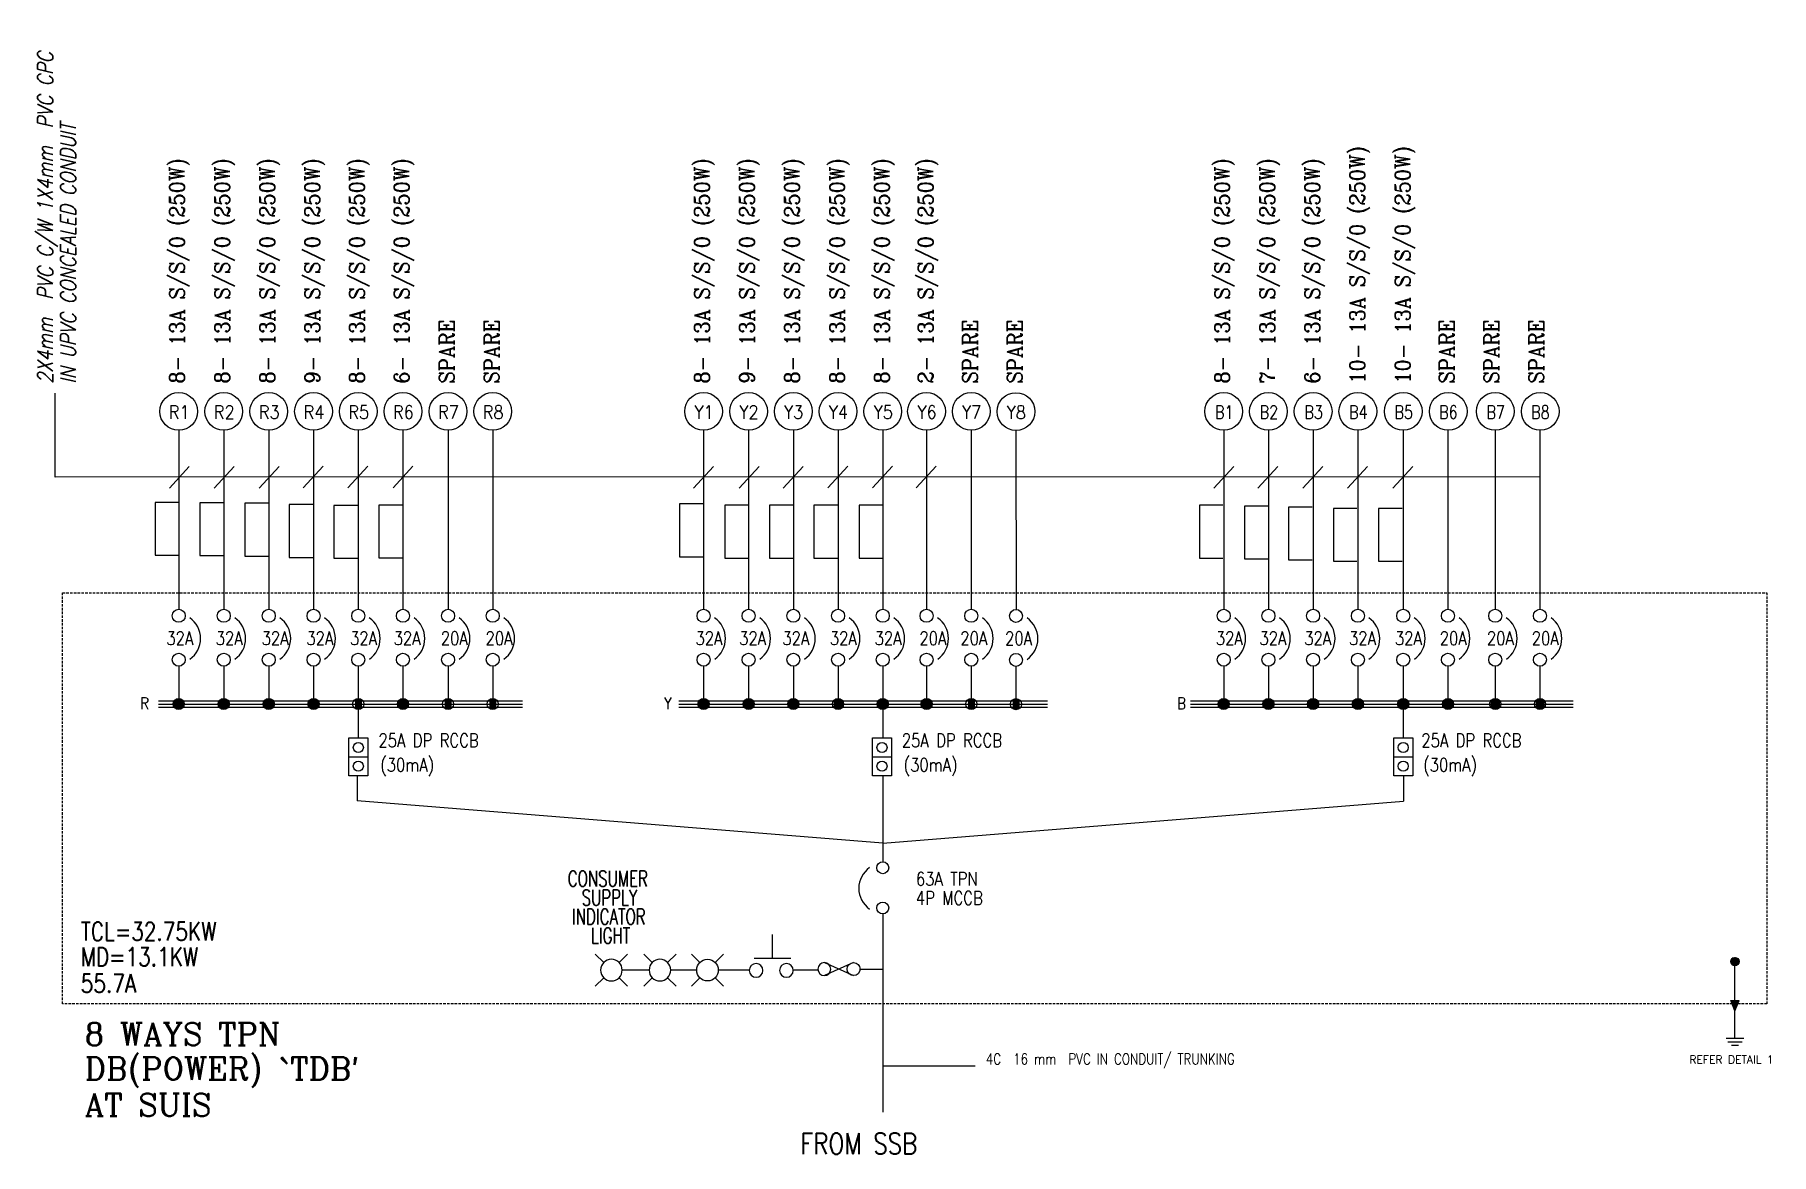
# Model space of a CAD drawing. Header units: millimetres. Extents: x 2495 to 339462, y 3032 to 362924.
# Drawn here: x 236428 to 288037, y 7268 to 40558 of the extents above; entities that cross this region are included whole.
import ezdxf
from ezdxf.enums import TextEntityAlignment as Align

# ---------------------------------------------------------------- set-up
doc = ezdxf.new("R2010")
doc.units = ezdxf.units.MM
doc.linetypes.add('HIDDEN', pattern=[0.375, 0.25, -0.125])
for name, color, linetype in [('$_KOD', 7, 'Continuous'), ('BANGUNAN', 4, 'Continuous'), ('LAMPU', 7, 'Continuous'), ('LYT', 7, 'Continuous')]:
    doc.layers.add(name, color=color, linetype=linetype)
doc.styles.add('ITALICC', font='ITALICC.SHX', dxfattribs={"width": 0.7})
doc.styles.add('ROMANC', font='ROMANC', dxfattribs={"width": 0.8, "height": 250})
doc.styles.add('ROMAND', font='ROMAND', dxfattribs={"width": 0.75, "height": 600})
doc.styles.add('ROMANS', font='ROMANS', dxfattribs={"width": 0.7})

msp = doc.modelspace()

# ---------------------------------------------------------------- texts
at = {"style": 'ROMANS', "width": 0.7}
for s, p in [('CONSUMER', (252270, 15231, 0)), ('SUPPLY', (252683, 14666, 0)), ('INDICATOR ', (252397, 14103, 0)), ('LIGHT', (252958, 13538, 0))]:
    msp.add_text(s, height=464.3, dxfattribs=at).set_placement(p)
at = {"color": 7, "style": 'ROMAND'}
msp.add_text('REFER DETAIL 1', height=234.74, dxfattribs=at).set_placement((285603, 9968, 0))
at = {"layer": 'BANGUNAN', "color": 255, "linetype": 'Continuous'}
for s, height, style, width, p in [('2X4mm  PVC C/W 1X4mm  PVC CPC', 450, 'ITALICC', 0.85, (236964, 30181, 0)), ('IN UPVC CONCEALED CONDUIT', 450, 'ITALICC', 0.85, (237646, 30181, 0)), ('10- 13A S/S/0 (250W)', 445.5, 'ROMANC', 0.95, (275957, 30181, 0)), ('10- 13A S/S/0 (250W)', 445.5, 'ROMANC', 0.95, (277306, 30181, 0)), ('8- 13A S/S/0 (250W)', 445.5, 'ROMANC', 0.95, (240884, 30181, 0)), ('8- 13A S/S/0 (250W)', 445.5, 'ROMANC', 0.95, (242223, 30181, 0)), ('8- 13A S/S/0 (250W)', 445.5, 'ROMANC', 0.95, (243562, 30181, 0)), ('9- 13A S/S/0 (250W)', 445.5, 'ROMANC', 0.95, (244901, 30181, 0)), ('8- 13A S/S/0 (250W)', 445.5, 'ROMANC', 0.95, (246230, 30181, 0)), ('6- 13A S/S/0 (250W)', 445.5, 'ROMANC', 0.95, (247559, 30181, 0)), ('8- 13A S/S/0 (250W)', 445.5, 'ROMANC', 0.95, (256483, 30181, 0)), ('9- 13A S/S/0 (250W)', 445.5, 'ROMANC', 0.95, (257822, 30181, 0)), ('8- 13A S/S/0 (250W)', 445.5, 'ROMANC', 0.95, (259161, 30181, 0)), ('8- 13A S/S/0 (250W)', 445.5, 'ROMANC', 0.95, (260499, 30181, 0)), ('8- 13A S/S/0 (250W)', 445.5, 'ROMANC', 0.95, (261828, 30181, 0)), ('2- 13A S/S/0 (250W)', 445.5, 'ROMANC', 0.95, (263129, 30181, 0)), ('8- 13A S/S/0 (250W)', 445.5, 'ROMANC', 0.95, (271941, 30181, 0)), ('7- 13A S/S/0 (250W)', 445.5, 'ROMANC', 0.95, (273280, 30181, 0)), ('6- 13A S/S/0 (250W)', 445.5, 'ROMANC', 0.95, (274619, 30181, 0)), ('SPARE', 445.5, 'ROMANC', 0.95, (248898, 30181, 0)), ('SPARE', 445.5, 'ROMANC', 0.95, (250227, 30181, 0)), ('SPARE', 445.5, 'ROMANC', 0.95, (264448, 30181, 0)), ('SPARE', 445.5, 'ROMANC', 0.95, (265778, 30181, 0)), ('SPARE', 445.5, 'ROMANC', 0.95, (278616, 30181, 0)), ('SPARE', 445.5, 'ROMANC', 0.95, (279945, 30181, 0)), ('SPARE', 445.5, 'ROMANC', 0.95, (281274, 30181, 0))]:
    msp.add_text(s, height=height, rotation=90, dxfattribs=dict(at, style=style, width=width)).set_placement(p)
at = {"layer": 'BANGUNAN', "color": 255, "linetype": 'Continuous', "style": 'ROMANS'}
for s, width, p in [('R1', 0.9, (240721, 29141, 0)), ('R2', 0.9, (242060, 29141, 0)), ('R3', 0.9, (243399, 29141, 0)), ('R4', 0.9, (244728, 29141, 0)), ('R5', 0.9, (246057, 29141, 0)), ('R6', 0.9, (247386, 29141, 0)), ('R7', 0.9, (248725, 29141, 0)), ('R8', 0.9, (250054, 29141, 0)), ('Y1', 0.9, (256320, 29141, 0)), ('Y2', 0.9, (257654, 29141, 0)), ('Y3', 0.9, (258983, 29141, 0)), ('Y4', 0.9, (260312, 29141, 0)), ('Y5', 0.9, (261646, 29141, 0)), ('Y6', 0.9, (262947, 29141, 0)), ('Y7', 0.9, (264271, 29141, 0)), ('Y8', 0.9, (265600, 29136, 0)), ('B1', 0.8, (271778, 29141, 0)), ('B2', 0.8, (273107, 29141, 0)), ('B3', 0.8, (274436, 29141, 0)), ('B4', 0.8, (275765, 29141, 0)), ('B5', 0.8, (277114, 29141, 0)), ('B6', 0.8, (278443, 29141, 0)), ('B7', 0.8, (279848, 29141, 0)), ('B8', 0.8, (281177, 29141, 0))]:
    msp.add_text(s, height=390.9, dxfattribs=dict(at, width=width)).set_placement(p, align=Align.CENTER)
at = {"layer": 'BANGUNAN', "color": 255, "linetype": 'Continuous', "width": 0.8}
for s, height, style, p in [('32A', 402.1, 'ROMANS', (240340, 22412, 0)), ('32A', 402.1, 'ROMANS', (241807, 22412, 0)), ('32A', 402.1, 'ROMANS', (243172, 22412, 0)), ('32A', 402.1, 'ROMANS', (244502, 22412, 0)), ('32A', 402.1, 'ROMANS', (245799, 22412, 0)), ('32A', 402.1, 'ROMANS', (247095, 22412, 0)), ('20A', 402.1, 'ROMANS', (248498, 22412, 0)), ('20A', 402.1, 'ROMANS', (249828, 22412, 0)), ('32A', 402.1, 'ROMANS', (256067, 22412, 0)), ('32A', 402.1, 'ROMANS', (257364, 22412, 0)), ('32A', 402.1, 'ROMANS', (258648, 22412, 0)), ('32A', 402.1, 'ROMANS', (260059, 22412, 0)), ('32A', 402.1, 'ROMANS', (261389, 22412, 0)), ('20A', 402.1, 'ROMANS', (262720, 22412, 0)), ('20A', 402.1, 'ROMANS', (263936, 22412, 0)), ('20A', 402.1, 'ROMANS', (265265, 22408, 0)), ('32A', 402.1, 'ROMANS', (271531, 22412, 0)), ('32A', 402.1, 'ROMANS', (272827, 22412, 0)), ('32A', 402.1, 'ROMANS', (274158, 22412, 0)), ('32A', 402.1, 'ROMANS', (275488, 22412, 0)), ('32A', 402.1, 'ROMANS', (276853, 22412, 0)), ('20A', 402.1, 'ROMANS', (278184, 22412, 0)), ('20A', 402.1, 'ROMANS', (279587, 22412, 0)), ('20A', 402.1, 'ROMANS', (280918, 22412, 0)), ('R', 355, 'ROMAND', (239566, 20500, 0)), ('Y', 355, 'ROMAND', (255134, 20500, 0)), ('B', 355, 'ROMAND', (270380, 20500, 0)), ('25A DP RCCB', 402.1, 'ROMANS', (246643, 19373, 0)), ('25A DP RCCB', 402.1, 'ROMANS', (262198, 19373, 0)), ('25A DP RCCB', 402.1, 'ROMANS', (277637, 19373, 0)), ('(30mA)', 402.1, 'ROMANS', (246697, 18646, 0)), ('(30mA)', 402.1, 'ROMANS', (262253, 18646, 0)), ('(30mA)', 402.1, 'ROMANS', (277692, 18646, 0)), ('63A TPN', 402.1, 'ROMANS', (262617, 15257, 0)), ('4P MCCB', 402.1, 'ROMANS', (262617, 14687, 0)), ('TCL=32.75KW', 546.75, 'ROMANS', (237796, 13620, 0)), ('MD=13.1KW', 546.8, 'ROMANS', (237796, 12866, 0)), ('55.7A', 546.8, 'ROMANS', (237796, 12076, 0)), ('FROM SSB', 625.5, 'ROMANS', (259181, 7268, 0))]:
    msp.add_text(s, height=height, dxfattribs=dict(at, style=style)).set_placement(p)
at = {"layer": 'BANGUNAN', "color": 255, "linetype": 'Continuous', "style": 'ROMANC'}
for s, p in [('8 WAYS TPN ', (237914, 10506, 0)), ("DB(POWER) `TDB'", (237914, 9478, 0)), ('AT SUIS', (237914, 8399, 0))]:
    msp.add_text(s, height=675, dxfattribs=at).set_placement(p)
at = {"layer": 'LYT', "color": 7, "linetype": 'Continuous', "style": 'ROMAND', "width": 0.8}
msp.add_text('4C  16 mm  PVC IN CONDUIT/ TRUNKING', height=324, dxfattribs=at).set_placement((264694, 9941, 0))

# ---------------------------------------------------------------- blocks, each defined once
blk = doc.blocks.new('RING')
for p, q in [((240707, 26652, 0), (240006, 26652, 0)), ((240006, 26652, 0), (240006, 25084, 0)), ((240006, 25084, 0), (240707, 25084, 0))]:
    blk.add_line(p, q)

# ---------------------------------------------------------------- linework, layer by layer
at = {"layer": '$_KOD', "color": 3, "linetype": 'Continuous'}
for p, q in [((237035, 27405, 0), (237035, 29896, 0)), ((281162, 27409, 0), (237035, 27405, 0)), ((241023, 27720, 0), (240430, 27077, 0)), ((242358, 27720, 0), (241764, 27077, 0)), ((243692, 27720, 0), (243099, 27077, 0)), ((245001, 27728, 0), (244408, 27086, 0)), ((246330, 27728, 0), (245737, 27086, 0)), ((247669, 27728, 0), (247076, 27086, 0)), ((256597, 27720, 0), (256004, 27077, 0)), ((257956, 27720, 0), (257363, 27077, 0)), ((259266, 27720, 0), (258673, 27077, 0)), ((260590, 27724, 0), (259997, 27082, 0)), ((261919, 27724, 0), (261326, 27082, 0)), ((263220, 27724, 0), (262627, 27082, 0)), ((272065, 27720, 0), (271472, 27077, 0)), ((273375, 27720, 0), (272782, 27077, 0)), ((274709, 27720, 0), (274116, 27077, 0)), ((276039, 27721, 0), (275445, 27078, 0)), ((277387, 27720, 0), (276794, 27078, 0))]:
    msp.add_line(p, q, dxfattribs=at)
at = {"color": 0}
for p, q in [((240557, 20727, 0), (240557, 20585, 0)), ((240591, 20774, 0), (240591, 20538, 0)), ((240625, 20800, 0), (240625, 20513, 0)), ((240658, 20814, 0), (240658, 20498, 0)), ((240692, 20821, 0), (240692, 20491, 0)), ((240725, 20821, 0), (240725, 20491, 0)), ((240759, 20813, 0), (240759, 20499, 0)), ((240792, 20798, 0), (240792, 20514, 0)), ((240826, 20772, 0), (240826, 20540, 0)), ((240859, 20722, 0), (240859, 20590, 0)), ((241896, 20727, 0), (241896, 20585, 0)), ((241930, 20774, 0), (241930, 20538, 0)), ((241963, 20800, 0), (241963, 20513, 0)), ((241997, 20814, 0), (241997, 20498, 0)), ((242030, 20821, 0), (242030, 20491, 0)), ((242064, 20821, 0), (242064, 20491, 0)), ((242097, 20813, 0), (242097, 20499, 0)), ((242131, 20798, 0), (242131, 20514, 0)), ((242164, 20772, 0), (242164, 20540, 0)), ((242198, 20722, 0), (242198, 20590, 0)), ((243235, 20727, 0), (243235, 20585, 0)), ((243268, 20774, 0), (243268, 20538, 0)), ((243302, 20800, 0), (243302, 20513, 0)), ((243335, 20814, 0), (243335, 20498, 0)), ((243369, 20821, 0), (243369, 20491, 0)), ((243403, 20821, 0), (243403, 20491, 0)), ((243436, 20813, 0), (243436, 20499, 0)), ((243470, 20798, 0), (243470, 20514, 0)), ((243503, 20772, 0), (243503, 20540, 0)), ((243537, 20722, 0), (243537, 20590, 0)), ((244564, 20727, 0), (244564, 20585, 0)), ((244598, 20774, 0), (244598, 20538, 0)), ((244631, 20800, 0), (244631, 20513, 0)), ((244665, 20814, 0), (244665, 20498, 0)), ((244698, 20821, 0), (244698, 20491, 0)), ((244732, 20821, 0), (244732, 20491, 0)), ((244765, 20813, 0), (244765, 20499, 0)), ((244799, 20798, 0), (244799, 20514, 0)), ((244832, 20772, 0), (244832, 20540, 0)), ((244866, 20722, 0), (244866, 20590, 0)), ((245960, 20800, 0), (245960, 20513, 0)), ((245994, 20814, 0), (245994, 20498, 0)), ((246027, 20821, 0), (246027, 20491, 0)), ((246061, 20821, 0), (246061, 20491, 0)), ((246094, 20813, 0), (246094, 20499, 0)), ((246128, 20798, 0), (246128, 20514, 0)), ((247222, 20727, 0), (247222, 20585, 0)), ((247256, 20774, 0), (247256, 20538, 0)), ((247289, 20800, 0), (247289, 20513, 0)), ((247323, 20814, 0), (247323, 20498, 0)), ((247356, 20821, 0), (247356, 20491, 0)), ((247390, 20821, 0), (247390, 20491, 0)), ((247423, 20813, 0), (247423, 20499, 0)), ((247457, 20798, 0), (247457, 20514, 0)), ((247491, 20772, 0), (247491, 20540, 0)), ((247524, 20722, 0), (247524, 20590, 0)), ((248628, 20800, 0), (248628, 20513, 0)), ((248662, 20814, 0), (248662, 20498, 0)), ((248695, 20821, 0), (248695, 20491, 0)), ((248729, 20821, 0), (248729, 20491, 0)), ((248762, 20813, 0), (248762, 20499, 0)), ((248796, 20798, 0), (248796, 20514, 0)), ((249957, 20800, 0), (249957, 20513, 0)), ((249991, 20814, 0), (249991, 20498, 0)), ((250024, 20821, 0), (250024, 20491, 0)), ((250058, 20821, 0), (250058, 20491, 0)), ((250091, 20813, 0), (250091, 20499, 0)), ((250125, 20798, 0), (250125, 20514, 0)), ((256156, 20727, 0), (256156, 20585, 0)), ((256190, 20774, 0), (256190, 20538, 0)), ((256223, 20800, 0), (256223, 20513, 0)), ((256257, 20814, 0), (256257, 20498, 0)), ((256290, 20821, 0), (256290, 20491, 0)), ((256324, 20821, 0), (256324, 20491, 0)), ((256357, 20813, 0), (256357, 20499, 0)), ((256391, 20798, 0), (256391, 20514, 0)), ((256424, 20772, 0), (256424, 20540, 0)), ((256458, 20722, 0), (256458, 20590, 0)), ((257495, 20727, 0), (257495, 20585, 0)), ((257528, 20774, 0), (257528, 20538, 0)), ((257562, 20800, 0), (257562, 20513, 0)), ((257595, 20814, 0), (257595, 20498, 0)), ((257629, 20821, 0), (257629, 20491, 0)), ((257662, 20821, 0), (257662, 20491, 0)), ((257696, 20813, 0), (257696, 20499, 0)), ((257729, 20798, 0), (257729, 20514, 0)), ((257763, 20772, 0), (257763, 20540, 0)), ((257797, 20722, 0), (257797, 20590, 0)), ((258824, 20727, 0), (258824, 20585, 0)), ((258857, 20774, 0), (258857, 20538, 0)), ((258891, 20800, 0), (258891, 20513, 0)), ((258925, 20814, 0), (258925, 20498, 0)), ((258958, 20821, 0), (258958, 20491, 0)), ((258992, 20821, 0), (258992, 20491, 0)), ((259025, 20813, 0), (259025, 20499, 0)), ((259059, 20798, 0), (259059, 20514, 0)), ((259090, 20767, 0), (259090, 20536, 0)), ((259123, 20717, 0), (259123, 20586, 0)), ((260191, 20727, 0), (260191, 20585, 0)), ((260224, 20774, 0), (260224, 20538, 0)), ((260254, 20814, 0), (260254, 20498, 0)), ((260258, 20800, 0), (260258, 20513, 0)), ((260287, 20821, 0), (260287, 20491, 0)), ((260321, 20821, 0), (260321, 20491, 0)), ((260354, 20813, 0), (260354, 20499, 0)), ((260388, 20798, 0), (260388, 20514, 0)), ((260421, 20772, 0), (260421, 20540, 0)), ((260455, 20722, 0), (260455, 20590, 0)), ((261482, 20727, 0), (261482, 20585, 0)), ((261482, 20727, 0), (261482, 20585, 0)), ((261516, 20774, 0), (261516, 20538, 0)), ((261516, 20774, 0), (261516, 20538, 0)), ((261549, 20800, 0), (261549, 20513, 0)), ((261549, 20800, 0), (261549, 20513, 0)), ((261583, 20814, 0), (261583, 20498, 0)), ((261583, 20814, 0), (261583, 20498, 0)), ((261616, 20821, 0), (261616, 20491, 0)), ((261616, 20821, 0), (261616, 20491, 0)), ((261650, 20821, 0), (261650, 20491, 0)), ((261650, 20821, 0), (261650, 20491, 0)), ((261683, 20813, 0), (261683, 20499, 0)), ((261683, 20813, 0), (261683, 20499, 0)), ((261717, 20798, 0), (261717, 20514, 0)), ((261717, 20798, 0), (261717, 20514, 0)), ((261750, 20772, 0), (261750, 20540, 0)), ((261750, 20772, 0), (261750, 20540, 0)), ((261784, 20722, 0), (261784, 20590, 0)), ((261784, 20722, 0), (261784, 20590, 0)), ((262783, 20727, 0), (262783, 20585, 0)), ((262816, 20774, 0), (262816, 20538, 0)), ((262850, 20800, 0), (262850, 20513, 0)), ((262883, 20814, 0), (262883, 20498, 0)), ((262917, 20821, 0), (262917, 20491, 0)), ((262950, 20821, 0), (262950, 20491, 0)), ((262984, 20813, 0), (262984, 20499, 0)), ((263017, 20798, 0), (263017, 20514, 0)), ((263051, 20772, 0), (263051, 20540, 0)), ((263084, 20722, 0), (263084, 20590, 0)), ((264179, 20800, 0), (264179, 20513, 0)), ((264212, 20814, 0), (264212, 20498, 0)), ((264246, 20821, 0), (264246, 20491, 0)), ((264279, 20821, 0), (264279, 20491, 0)), ((264313, 20813, 0), (264313, 20499, 0)), ((264347, 20798, 0), (264347, 20514, 0)), ((265508, 20795, 0), (265508, 20508, 0)), ((265542, 20810, 0), (265542, 20493, 0)), ((265575, 20816, 0), (265575, 20487, 0)), ((265609, 20816, 0), (265609, 20487, 0)), ((265642, 20809, 0), (265642, 20494, 0)), ((265676, 20794, 0), (265676, 20509, 0)), ((271614, 20727, 0), (271614, 20585, 0)), ((271648, 20774, 0), (271648, 20538, 0)), ((271681, 20800, 0), (271681, 20513, 0)), ((271715, 20814, 0), (271715, 20498, 0)), ((271748, 20821, 0), (271748, 20491, 0)), ((271782, 20821, 0), (271782, 20491, 0)), ((271815, 20813, 0), (271815, 20499, 0)), ((271849, 20798, 0), (271849, 20514, 0)), ((271882, 20772, 0), (271882, 20540, 0)), ((271916, 20722, 0), (271916, 20590, 0)), ((272943, 20727, 0), (272943, 20585, 0)), ((272977, 20774, 0), (272977, 20538, 0)), ((273010, 20800, 0), (273010, 20513, 0)), ((273044, 20814, 0), (273044, 20498, 0)), ((273077, 20821, 0), (273077, 20491, 0)), ((273111, 20821, 0), (273111, 20491, 0)), ((273144, 20813, 0), (273144, 20499, 0)), ((273178, 20798, 0), (273178, 20514, 0)), ((273211, 20772, 0), (273211, 20540, 0)), ((273245, 20722, 0), (273245, 20590, 0)), ((274272, 20727, 0), (274272, 20585, 0)), ((274306, 20774, 0), (274306, 20538, 0)), ((274339, 20800, 0), (274339, 20513, 0)), ((274373, 20814, 0), (274373, 20498, 0)), ((274406, 20821, 0), (274406, 20491, 0)), ((274440, 20821, 0), (274440, 20491, 0)), ((274473, 20813, 0), (274473, 20499, 0)), ((274507, 20798, 0), (274507, 20514, 0)), ((274541, 20772, 0), (274541, 20540, 0)), ((274574, 20722, 0), (274574, 20590, 0)), ((275601, 20727, 0), (275601, 20585, 0)), ((275635, 20774, 0), (275635, 20538, 0)), ((275669, 20800, 0), (275669, 20513, 0)), ((275702, 20814, 0), (275702, 20498, 0)), ((275736, 20821, 0), (275736, 20491, 0)), ((275769, 20821, 0), (275769, 20491, 0)), ((275803, 20813, 0), (275803, 20499, 0)), ((275836, 20798, 0), (275836, 20514, 0)), ((275870, 20772, 0), (275870, 20540, 0)), ((275903, 20722, 0), (275903, 20590, 0)), ((276950, 20727, 0), (276950, 20585, 0)), ((276951, 20727, 0), (276951, 20585, 0)), ((276983, 20774, 0), (276983, 20538, 0)), ((276985, 20774, 0), (276985, 20538, 0)), ((277017, 20800, 0), (277017, 20513, 0)), ((277018, 20800, 0), (277018, 20513, 0)), ((277050, 20814, 0), (277050, 20498, 0)), ((277052, 20814, 0), (277052, 20498, 0)), ((277084, 20821, 0), (277084, 20491, 0)), ((277085, 20821, 0), (277085, 20491, 0)), ((277117, 20821, 0), (277117, 20491, 0)), ((277119, 20821, 0), (277119, 20491, 0)), ((277151, 20813, 0), (277151, 20499, 0)), ((277152, 20813, 0), (277152, 20499, 0)), ((277184, 20798, 0), (277184, 20514, 0)), ((277186, 20798, 0), (277186, 20514, 0)), ((277218, 20772, 0), (277218, 20540, 0)), ((277219, 20772, 0), (277219, 20540, 0)), ((277251, 20722, 0), (277251, 20590, 0)), ((277253, 20722, 0), (277253, 20590, 0)), ((278279, 20727, 0), (278279, 20585, 0)), ((278312, 20774, 0), (278312, 20538, 0)), ((278346, 20800, 0), (278346, 20513, 0)), ((278379, 20814, 0), (278379, 20498, 0)), ((278413, 20821, 0), (278413, 20491, 0)), ((278447, 20821, 0), (278447, 20491, 0)), ((278480, 20813, 0), (278480, 20499, 0)), ((278514, 20798, 0), (278514, 20514, 0)), ((278547, 20772, 0), (278547, 20540, 0)), ((278581, 20722, 0), (278581, 20590, 0)), ((279717, 20774, 0), (279717, 20538, 0)), ((279751, 20800, 0), (279751, 20513, 0)), ((279784, 20814, 0), (279784, 20498, 0)), ((279818, 20821, 0), (279818, 20491, 0)), ((279851, 20821, 0), (279851, 20491, 0)), ((279885, 20813, 0), (279885, 20499, 0)), ((279918, 20798, 0), (279918, 20514, 0)), ((279952, 20772, 0), (279952, 20540, 0)), ((281046, 20774, 0), (281046, 20538, 0)), ((281080, 20800, 0), (281080, 20513, 0)), ((281113, 20814, 0), (281113, 20498, 0)), ((281147, 20821, 0), (281147, 20491, 0)), ((281181, 20821, 0), (281181, 20491, 0)), ((281214, 20813, 0), (281214, 20499, 0)), ((281248, 20798, 0), (281248, 20514, 0)), ((281281, 20772, 0), (281281, 20540, 0))]:
    msp.add_line(p, q, dxfattribs=at)
at = {"linetype": 'Continuous'}
for p, q in [((258359, 13080, 0), (258359, 13804, 0)), ((258903, 13091, 0), (257812, 13091, 0)), ((259704, 12744, 0), (258949, 12744, 0))]:
    msp.add_line(p, q, dxfattribs=at)
for p, q in [((253089, 13222, 0), (253340, 12971, 0)), ((254045, 13222, 0), (253794, 12971, 0)), ((254530, 13222, 0), (254782, 12971, 0)), ((255487, 13222, 0), (255235, 12971, 0)), ((255945, 13222, 0), (256197, 12971, 0)), ((256902, 13222, 0), (256650, 12971, 0)), ((260765, 12967, 0), (259895, 12580, 0)), ((259895, 12967, 0), (260765, 12580, 0)), ((253340, 12517, 0), (253089, 12266, 0)), ((253794, 12517, 0), (254045, 12266, 0)), ((254688, 12744, 0), (253888, 12744, 0)), ((254782, 12517, 0), (254530, 12266, 0)), ((255235, 12517, 0), (255487, 12266, 0)), ((256103, 12744, 0), (255329, 12744, 0)), ((256197, 12517, 0), (255945, 12266, 0)), ((256650, 12517, 0), (256902, 12266, 0)), ((257662, 12744, 0), (256744, 12744, 0)), ((260936, 12774, 0), (261632, 12774, 0))]:
    msp.add_line(p, q)
for centre, major_axis, start_param, end_param in [((253567, 12744, 0), (-321, 0), 3.142456, 9.425641), ((255009, 12744, 0), (-321, 0), 3.142456, 9.425641), ((256423, 12744, 0), (-321, 0), 3.142257450994299, 9.425442758173885), ((257866, 12736, 0), (204, 0), -0.000944, 6.282241), ((258767, 12736, 0), (204, 0), -0.000944, 6.282241), ((259895, 12774, 0), (193, 0), -0.001295, 6.28189), ((260765, 12774, 0), (193, 0), -0.002365596403363535, 6.280819710776223)]:
    msp.add_ellipse(centre, major_axis=major_axis, ratio=1, start_param=start_param, end_param=end_param)
at = {"layer": 'BANGUNAN', "color": 255, "linetype": 'Continuous'}
for p, q in [((240707, 28797, 0), (240707, 23473, 0)), ((242046, 28797, 0), (242046, 23473, 0)), ((243384, 28797, 0), (243384, 23473, 0)), ((244714, 28797, 0), (244714, 23473, 0)), ((246043, 28797, 0), (246043, 23473, 0)), ((247372, 28797, 0), (247372, 23473, 0)), ((248711, 28797, 0), (248711, 23473, 0)), ((250040, 28797, 0), (250040, 23473, 0)), ((256306, 28797, 0), (256306, 23473, 0)), ((257644, 28797, 0), (257644, 23473, 0)), ((258974, 28797, 0), (258974, 23473, 0)), ((260303, 28797, 0), (260303, 23473, 0)), ((261632, 28797, 0), (261632, 23473, 0)), ((262932, 28797, 0), (262932, 23473, 0)), ((264261, 28797, 0), (264263, 23473, 0)), ((265591, 28792, 0), (265593, 23468, 0)), ((271764, 28797, 0), (271764, 23473, 0)), ((273093, 28797, 0), (273093, 23473, 0)), ((274422, 28797, 0), (274422, 23473, 0)), ((275751, 28797, 0), (275751, 23473, 0)), ((277099, 28797, 0), (277099, 23473, 0)), ((278428, 28797, 0), (278428, 23473, 0)), ((279833, 28797, 0), (279833, 23473, 0)), ((281162, 28797, 0), (281162, 23473, 0)), ((240707, 21780, 0), (240707, 20656, 0)), ((242046, 21780, 0), (242046, 20656, 0)), ((243385, 21780, 0), (243385, 20656, 0)), ((244714, 21780, 0), (244714, 20656, 0)), ((246043, 21780, 0), (246043, 20656, 0)), ((247372, 21780, 0), (247372, 20656, 0)), ((248711, 21780, 0), (248711, 20656, 0)), ((250040, 21780, 0), (250040, 20656, 0)), ((256306, 21780, 0), (256306, 20656, 0)), ((257645, 21780, 0), (257645, 20656, 0)), ((258974, 21780, 0), (258974, 20656, 0)), ((260303, 21780, 0), (260303, 20656, 0)), ((261632, 21780, 0), (261632, 20656, 0)), ((262933, 21780, 0), (262933, 20656, 0)), ((264262, 21780, 0), (264262, 20656, 0)), ((265591, 21775, 0), (265591, 20652, 0)), ((271764, 21780, 0), (271764, 20656, 0)), ((273093, 21780, 0), (273093, 20656, 0)), ((274422, 21780, 0), (274422, 20656, 0)), ((275751, 21780, 0), (275751, 20656, 0)), ((277100, 21780, 0), (277100, 20656, 0)), ((278429, 21780, 0), (278429, 20656, 0)), ((279834, 21780, 0), (279834, 20656, 0)), ((281163, 21780, 0), (281163, 20656, 0)), ((240110, 20750, 0), (250928, 20750, 0)), ((240110, 20656, 0), (250928, 20656, 0)), ((255574, 20750, 0), (266523, 20750, 0)), ((255574, 20656, 0), (266523, 20656, 0)), ((270778, 20750, 0), (282145, 20750, 0)), ((270778, 20656, 0), (282145, 20656, 0)), ((240110, 20562, 0), (250928, 20562, 0)), ((255574, 20562, 0), (266523, 20562, 0)), ((270778, 20562, 0), (282145, 20562, 0)), ((286957, 11531, 0), (286833, 11836, 0)), ((286957, 11531, 0), (287081, 11836, 0))]:
    msp.add_line(p, q, dxfattribs=at)
at = {"layer": 'BANGUNAN', "color": 255}
for p, q in [((246042, 20656, 0), (246042, 19648, 0)), ((261632, 20656, 0), (261632, 19648, 0)), ((277101, 20656, 0), (277101, 19648, 0)), ((245762, 18522, 0), (245762, 19648, 0)), ((245762, 19648, 0), (246325, 19648, 0)), ((246325, 19648, 0), (246325, 18522, 0)), ((261326, 19648, 0), (261889, 19648, 0)), ((261326, 18522, 0), (261326, 19648, 0)), ((261889, 19648, 0), (261889, 18522, 0)), ((276818, 19648, 0), (277381, 19648, 0)), ((276818, 18522, 0), (276818, 19648, 0)), ((277381, 19648, 0), (277381, 18522, 0)), ((245762, 19085, 0), (246325, 19085, 0)), ((261326, 19085, 0), (261889, 19085, 0)), ((276818, 19085, 0), (277381, 19085, 0)), ((246325, 18522, 0), (245762, 18522, 0)), ((246013, 18522, 0), (246013, 17778, 0)), ((261889, 18522, 0), (261326, 18522, 0)), ((261632, 18522, 0), (261632, 15963, 0)), ((277381, 18522, 0), (276818, 18522, 0)), ((277107, 18513, 0), (277107, 17763, 0)), ((261632, 16516, 0), (246013, 17778, 0)), ((261632, 16516, 0), (277107, 17763, 0)), ((261632, 14417, 0), (261632, 8524, 0)), ((286834, 12996, 0), (286961, 13122, 0)), ((286835, 13015, 0), (286941, 13121, 0)), ((286836, 12979, 0), (286978, 13120, 0)), ((286840, 12964, 0), (286993, 13117, 0)), ((286841, 13040, 0), (286917, 13115, 0)), ((286845, 12950, 0), (287006, 13112, 0)), ((286851, 12938, 0), (287019, 13105, 0)), ((286858, 12926, 0), (287030, 13098, 0)), ((286867, 12916, 0), (287040, 13090, 0)), ((286876, 12907, 0), (287049, 13080, 0)), ((286886, 12899, 0), (287058, 13070, 0)), ((286898, 12891, 0), (287065, 13058, 0)), ((286910, 12885, 0), (287071, 13046, 0)), ((286924, 12881, 0), (287076, 13032, 0)), ((286939, 12877, 0), (287079, 13017, 0)), ((286957, 10719, 0), (286957, 12999, 0)), ((286957, 12876, 0), (287080, 12999, 0)), ((286977, 12878, 0), (287078, 12979, 0)), ((287003, 12885, 0), (287071, 12953, 0)), ((286833, 11836, 0), (287081, 11836, 0)), ((286837, 11826, 0), (286847, 11836, 0)), ((286843, 11813, 0), (286866, 11836, 0)), ((286848, 11800, 0), (286884, 11836, 0)), ((286854, 11787, 0), (286903, 11836, 0)), ((286859, 11773, 0), (286921, 11836, 0)), ((286864, 11760, 0), (286940, 11836, 0)), ((286870, 11747, 0), (286959, 11836, 0)), ((286875, 11734, 0), (286977, 11836, 0)), ((286880, 11720, 0), (286996, 11836, 0)), ((286886, 11707, 0), (287014, 11836, 0)), ((286891, 11694, 0), (287033, 11836, 0)), ((286897, 11681, 0), (287052, 11836, 0)), ((286902, 11667, 0), (287070, 11836, 0)), ((286907, 11654, 0), (287075, 11822, 0)), ((286913, 11641, 0), (287063, 11791, 0)), ((286918, 11628, 0), (287050, 11760, 0)), ((286923, 11615, 0), (287037, 11728, 0)), ((286929, 11601, 0), (287024, 11697, 0)), ((286934, 11588, 0), (287012, 11666, 0)), ((286940, 11575, 0), (286999, 11634, 0)), ((286945, 11562, 0), (286986, 11603, 0)), ((286950, 11548, 0), (286973, 11571, 0)), ((286956, 11535, 0), (286961, 11540, 0)), ((286694, 10719, 0), (287220, 10719, 0)), ((286747, 10613, 0), (287168, 10613, 0)), ((286852, 10508, 0), (287062, 10508, 0))]:
    msp.add_line(p, q, dxfattribs=at)
at = {"layer": 'BANGUNAN', "color": 4, "linetype": 'HIDDEN', "ltscale": 300, "elevation": 0}
msp.add_lwpolyline([(237254, 23965), (287907, 23965), (287907, 11741), (237254, 11741)], close=True, dxfattribs=at)
at = {"layer": 'BANGUNAN', "color": 255, "linetype": 'Continuous'}
for centre, radius in [((240707, 29358, 0), 561), ((242046, 29358, 0), 561), ((243384, 29358, 0), 561), ((244714, 29358, 0), 561), ((246043, 29358, 0), 561), ((247372, 29358, 0), 561), ((248711, 29358, 0), 561), ((250040, 29358, 0), 561), ((256306, 29358, 0), 561), ((257644, 29358, 0), 561), ((258974, 29358, 0), 561), ((260303, 29358, 0), 561), ((261632, 29358, 0), 561), ((262932, 29358, 0), 561), ((264261, 29358, 0), 561), ((265591, 29353, 0), 561), ((271764, 29358, 0), 561), ((273093, 29358, 0), 561), ((274422, 29358, 0), 561), ((275751, 29358, 0), 561), ((277099, 29358, 0), 561), ((278438, 29358, 0), 561), ((279833, 29358, 0), 561), ((281172, 29358, 0), 561), ((240707, 23279, 0), 193), ((242046, 23279, 0), 193), ((243384, 23279, 0), 193), ((244714, 23279, 0), 193), ((246043, 23279, 0), 193), ((247372, 23279, 0), 193), ((248711, 23279, 0), 193), ((250040, 23279, 0), 193), ((256306, 23279, 0), 193), ((257644, 23279, 0), 193), ((258974, 23279, 0), 193), ((260303, 23279, 0), 193), ((261632, 23279, 0), 193), ((262932, 23279, 0), 193), ((264261, 23279, 0), 193), ((265591, 23275, 0), 193), ((271764, 23279, 0), 193), ((273093, 23279, 0), 193), ((274422, 23279, 0), 193), ((275751, 23279, 0), 193), ((277099, 23279, 0), 193), ((278428, 23279, 0), 193), ((279833, 23279, 0), 193), ((281162, 23279, 0), 193), ((240707, 21973, 0), 193), ((242046, 21973, 0), 193), ((243385, 21973, 0), 193), ((244714, 21973, 0), 193), ((246043, 21973, 0), 193), ((247372, 21973, 0), 193), ((248711, 21973, 0), 193), ((250040, 21973, 0), 193), ((256306, 21973, 0), 193), ((257645, 21973, 0), 193), ((258974, 21973, 0), 193), ((260303, 21973, 0), 193), ((261632, 21973, 0), 193), ((262933, 21973, 0), 193), ((264262, 21973, 0), 193), ((265591, 21969, 0), 193), ((271764, 21973, 0), 193), ((273093, 21973, 0), 193), ((274422, 21973, 0), 193), ((275751, 21973, 0), 193), ((277100, 21973, 0), 193), ((278429, 21973, 0), 193), ((279834, 21973, 0), 193), ((281163, 21973, 0), 193), ((240707, 20656, 0), 166), ((242046, 20656, 0), 166), ((243385, 20656, 0), 166), ((244714, 20656, 0), 166), ((246043, 20656, 0), 166), ((247372, 20656, 0), 166), ((248711, 20656, 0), 166), ((250040, 20656, 0), 166), ((256306, 20656, 0), 166), ((257645, 20656, 0), 166), ((258974, 20656, 0), 166), ((260303, 20656, 0), 166), ((261632, 20656, 0), 166), ((261632, 20656, 0), 166), ((262933, 20656, 0), 166), ((264262, 20656, 0), 166), ((265591, 20652, 0), 166), ((271764, 20656, 0), 166), ((273093, 20656, 0), 166), ((274422, 20656, 0), 166), ((275751, 20656, 0), 166), ((277100, 20656, 0), 166), ((277101, 20656, 0), 166), ((278429, 20656, 0), 166), ((279834, 20656, 0), 166), ((281163, 20656, 0), 166), ((246046, 19363, 0), 150), ((261609, 19363, 0), 150), ((277101, 19363, 0), 150), ((246046, 18810, 0), 150), ((261609, 18810, 0), 150), ((277101, 18810, 0), 150), ((261632, 15788, 0), 176), ((261632, 14593, 0), 176), ((286957, 12999, 0), 123)]:
    msp.add_circle(centre, radius, dxfattribs=at)
for centre, start, end in [((240605, 22604, 0), 305.154, 55.051), ((241944, 22604, 0), 305.154, 55.051), ((243283, 22604, 0), 305.154, 55.051), ((244612, 22604, 0), 305.154, 55.051), ((245941, 22604, 0), 305.154, 55.051), ((247270, 22604, 0), 305.154, 55.051), ((248609, 22604, 0), 305.154, 55.051), ((249938, 22604, 0), 305.154, 55.051), ((256204, 22604, 0), 305.154, 55.051), ((257543, 22604, 0), 305.154, 55.051), ((258872, 22604, 0), 305.154, 55.051), ((260201, 22604, 0), 305.154, 55.051), ((261530, 22604, 0), 305.154, 55.051), ((262831, 22604, 0), 305.154, 55.051), ((264160, 22604, 0), 305.154, 55.051), ((265489, 22599, 0), 305.154, 55.051), ((271662, 22604, 0), 305.154, 55.051), ((272991, 22604, 0), 305.154, 55.051), ((274320, 22604, 0), 305.154, 55.051), ((275649, 22604, 0), 305.154, 55.051), ((276998, 22604, 0), 305.154, 55.051), ((278327, 22604, 0), 305.154, 55.051), ((279732, 22604, 0), 305.154, 55.051), ((281061, 22604, 0), 305.154, 55.051), ((261671, 15176, 0), 124.949, 234.846)]:
    msp.add_arc(centre, 752, start, end, dxfattribs=at)
at = {"layer": 'LAMPU', "linetype": 'Continuous'}
msp.add_line((261632, 9902, 0), (264380, 9902, 0), dxfattribs=at)

# ---------------------------------------------------------------- block references
for p in [(0, 0), (1327, -13), (2668, -27), (3982, -67), (5309, -94), (6650, -80), (15581, -47), (16927, -87), (18259, -87), (19578, -87), (20923, -87), (31035, -87), (32380, -114), (33685, -141), (35017, -181), (36363, -181)]:
    msp.add_blockref('RING', p)

msp.set_redraw_order([(e.dxf.handle, doc.entitydb.next_handle()) for e in msp.query("TEXT MTEXT ATTDEF DIMENSION ARC_DIMENSION")])  # texts and dimensions are drawn at this point

doc.saveas('drawing.dxf')
